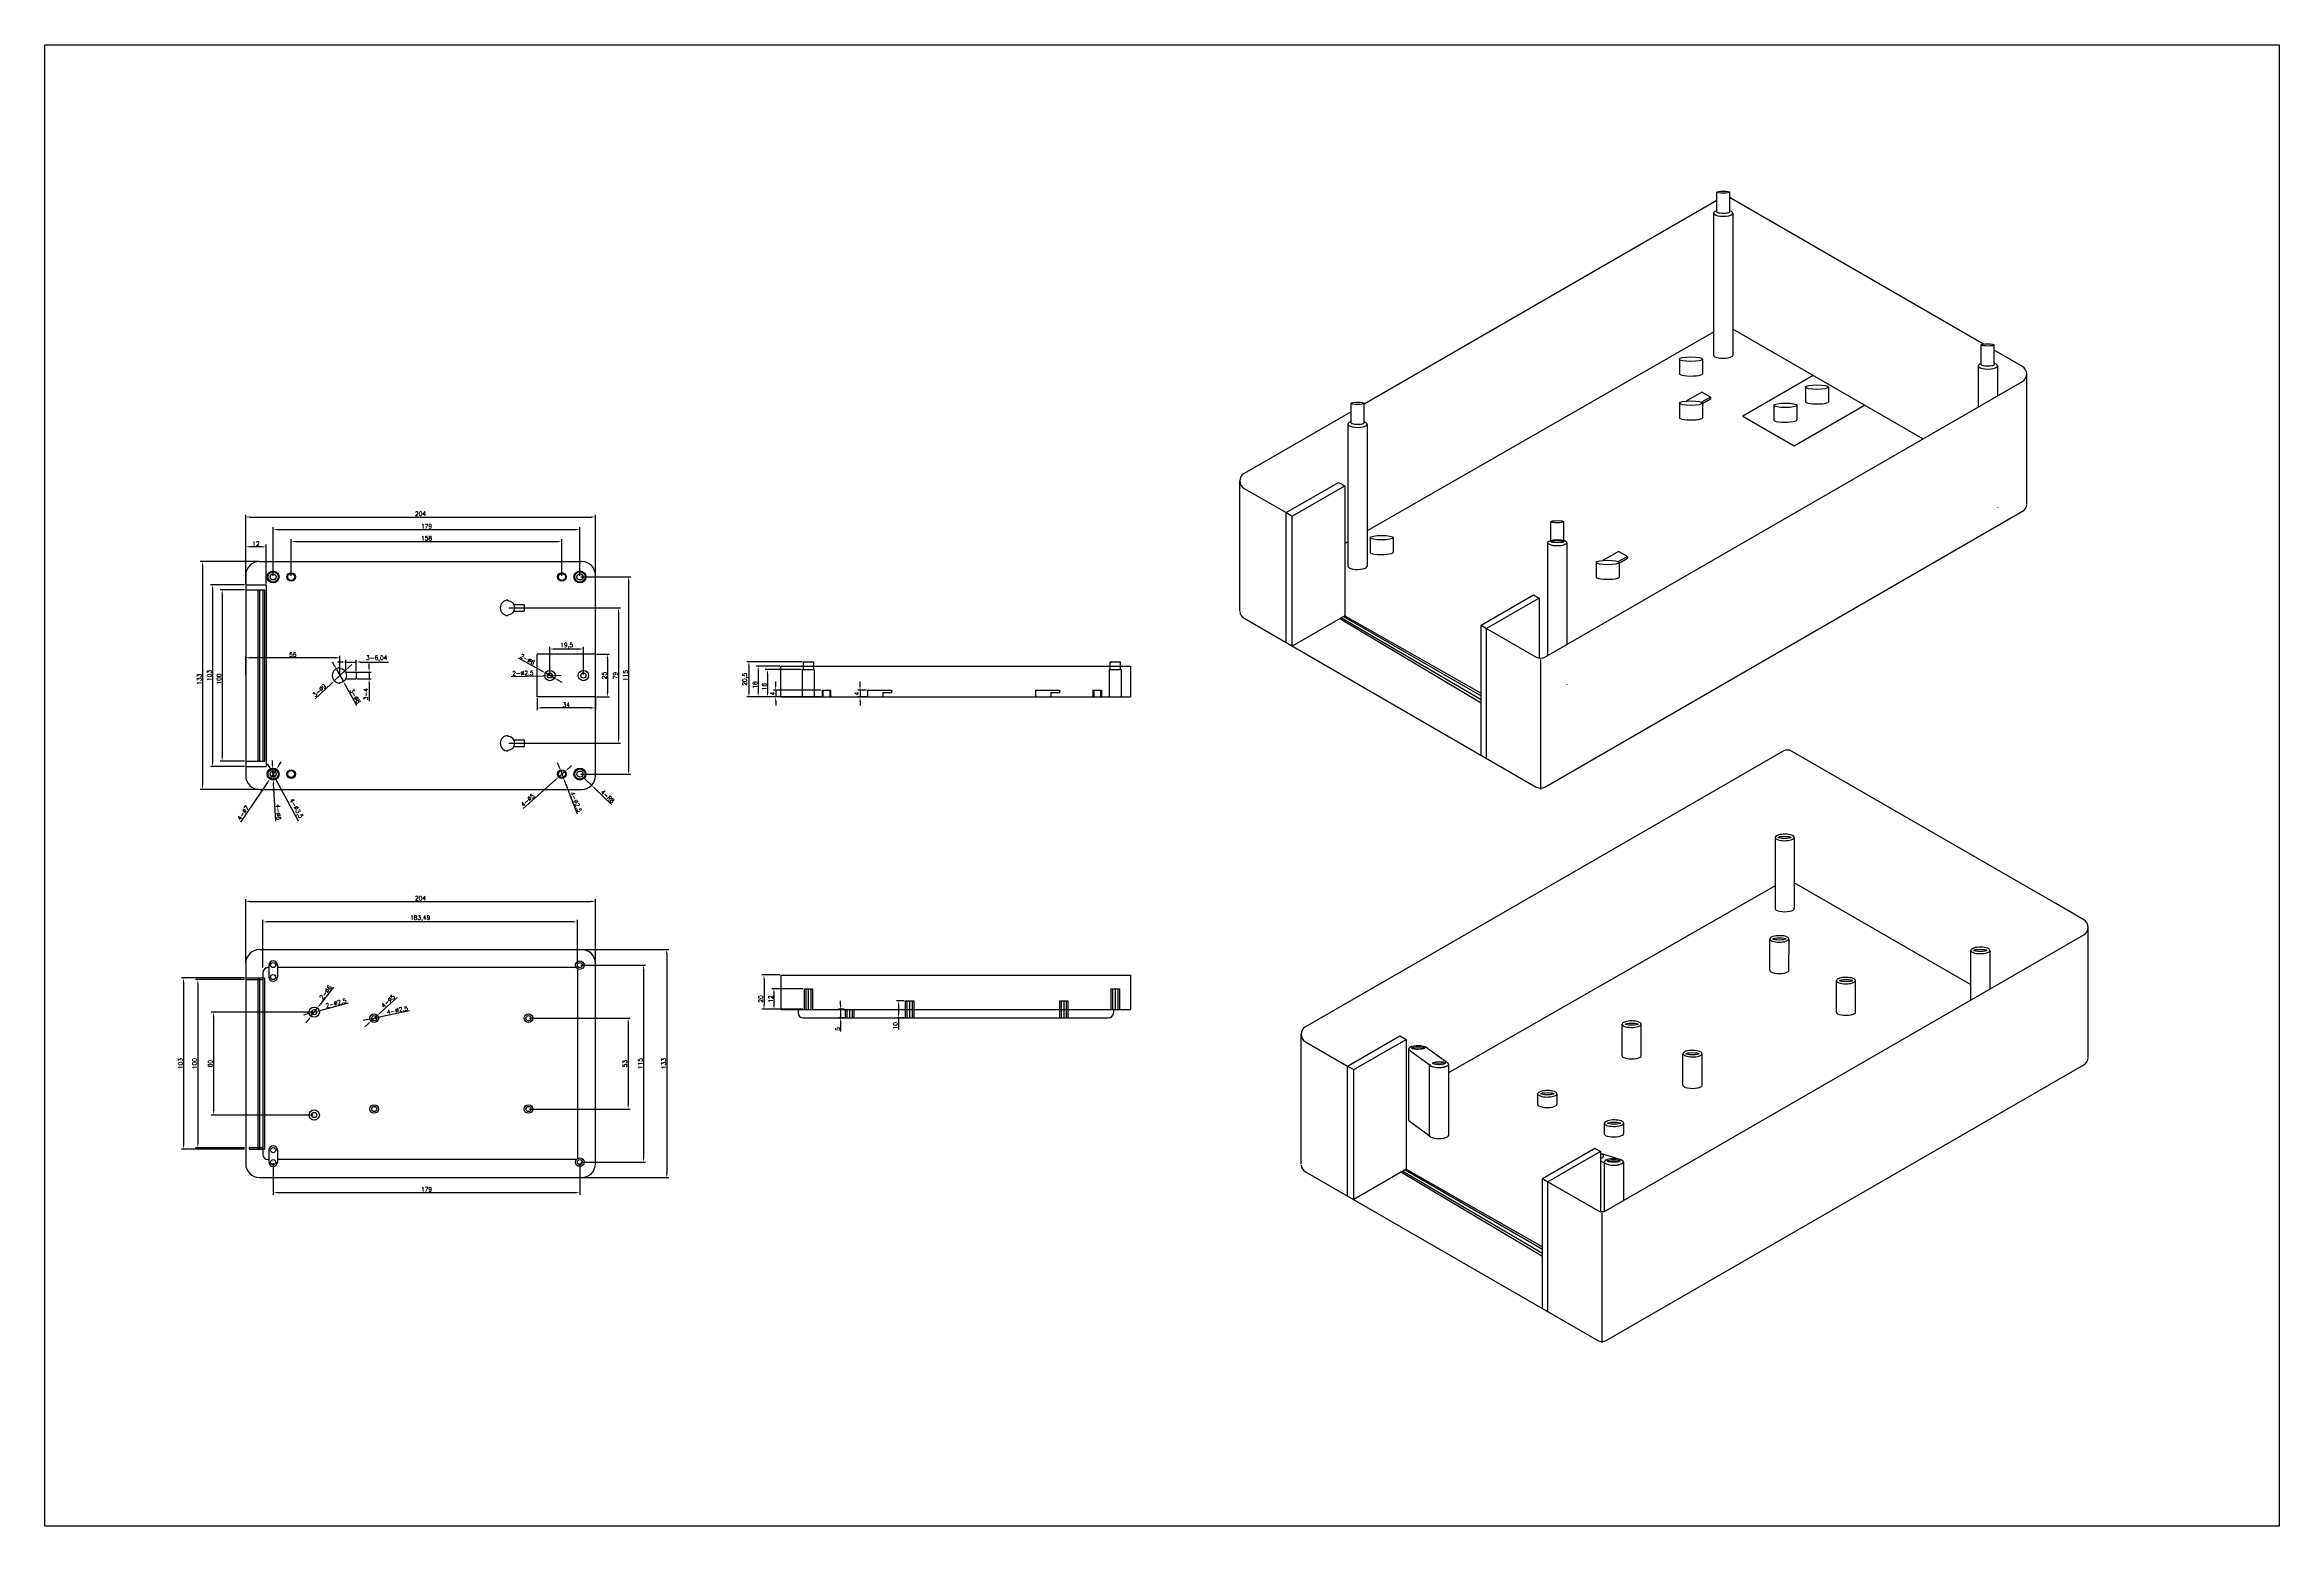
# Model space of a CAD drawing. Header units: millimetres. Extents: x 1521 to 2824, y 741 to 1606.
import ezdxf

# ---------------------------------------------------------------- set-up
doc = ezdxf.new("R2010")
doc.units = ezdxf.units.MM
doc.styles.get("Standard").update_dxf_attribs({"font": 'txt', "bigfont": 'gbcbig.shx'})
doc.dimstyles.new('ISO-25', dxfattribs={"dimtxt": 2.5, "dimasz": 2.5, "dimexe": 1.25, "dimexo": 0.625, "dimtad": 1, "dimtxsty": 'Standard', "dimcen": 2.5, "dimadec": 0, "dimazin": 0, "dimtfac": 1, "dimtmove": 0, "dimatfit": 3, "dimfxl": 1, "dimarcsym": 0})

# ---------------------------------------------------------------- blocks, each defined once
blk = doc.blocks.new('*D1')
at = {"color": 0, "lineweight": -2}
for p, q in [((1645.2, 1304.2), (1611.3, 1304.2)), ((1612.6, 1301.7), (1612.6, 1173.7)), ((1645.2, 1171.2), (1611.3, 1171.2))]:
    blk.add_line(p, q, dxfattribs=at)
at = {"color": 0}
for points in [[(1612.2, 1301.7), (1613, 1301.7), (1612.6, 1304.2)], [(1612.2, 1173.7), (1613, 1173.7), (1612.6, 1171.2)]]:
    blk.add_solid(points, dxfattribs=at)
at = {"layer": 'Defpoints', "color": 0}
for p in [(1645.8, 1304.2), (1612.6, 1171.2), (1645.8, 1171.2)]:
    blk.add_point(p, dxfattribs=at)
at = {"color": 0, "insert": (1610.7, 1235.5), "char_height": 2.5, "attachment_point": 5, "rotation": 90}
blk.add_mtext('133', dxfattribs=at)
blk = doc.blocks.new('*D2')
at = {"color": 0, "lineweight": -2}
for p, q in [((1637.8, 1296.8), (1637.8, 1331.5)), ((1640.3, 1330.2), (1839.3, 1330.2)), ((1841.8, 1296.8), (1841.8, 1331.5))]:
    blk.add_line(p, q, dxfattribs=at)
at = {"color": 0}
for points in [[(1640.3, 1330.6), (1640.3, 1329.8), (1637.8, 1330.2)], [(1839.3, 1330.6), (1839.3, 1329.8), (1841.8, 1330.2)]]:
    blk.add_solid(points, dxfattribs=at)
at = {"layer": 'Defpoints', "color": 0}
for p in [(1841.8, 1330.2), (1637.8, 1296.2), (1841.8, 1296.2)]:
    blk.add_point(p, dxfattribs=at)
at = {"color": 0, "insert": (1739.8, 1332.1), "char_height": 2.5, "attachment_point": 5}
blk.add_mtext('204', dxfattribs=at)
blk = doc.blocks.new('*D3')
at = {"color": 0, "lineweight": -2}
for p, q in [((1653.8, 1295.8), (1653.8, 1324.2)), ((1656.3, 1322.9), (1830.3, 1322.9)), ((1832.8, 1295.8), (1832.8, 1324.2))]:
    blk.add_line(p, q, dxfattribs=at)
at = {"color": 0}
for points in [[(1656.3, 1323.3), (1656.3, 1322.5), (1653.8, 1322.9)], [(1830.3, 1323.3), (1830.3, 1322.5), (1832.8, 1322.9)]]:
    blk.add_solid(points, dxfattribs=at)
at = {"layer": 'Defpoints', "color": 0}
for p in [(1832.8, 1322.9), (1653.8, 1295.2), (1832.8, 1295.2)]:
    blk.add_point(p, dxfattribs=at)
at = {"color": 0, "insert": (1743.3, 1324.8), "char_height": 2.5, "attachment_point": 5}
blk.add_mtext('179', dxfattribs=at)
blk = doc.blocks.new('*D4')
at = {"color": 0, "lineweight": -2}
for p, q in [((1664.3, 1295.8), (1664.3, 1317.2)), ((1822.3, 1295.8), (1822.3, 1317.2)), ((1666.8, 1315.9), (1819.8, 1315.9))]:
    blk.add_line(p, q, dxfattribs=at)
at = {"color": 0}
for points in [[(1666.8, 1316.3), (1666.8, 1315.5), (1664.3, 1315.9)], [(1819.8, 1316.3), (1819.8, 1315.5), (1822.3, 1315.9)]]:
    blk.add_solid(points, dxfattribs=at)
at = {"layer": 'Defpoints', "color": 0}
for p in [(1822.3, 1315.9), (1664.3, 1295.2), (1822.3, 1295.2)]:
    blk.add_point(p, dxfattribs=at)
at = {"color": 0, "insert": (1743.3, 1317.8), "char_height": 2.5, "attachment_point": 5}
blk.add_mtext('158', dxfattribs=at)
blk = doc.blocks.new('*D5')
at = {"color": 0, "lineweight": -2}
for p, q in [((1791.4, 1277.2), (1856.5, 1277.2)), ((1855.3, 1274.7), (1855.3, 1200.7)), ((1791.4, 1198.2), (1856.5, 1198.2))]:
    blk.add_line(p, q, dxfattribs=at)
at = {"color": 0}
for points in [[(1854.9, 1274.7), (1855.7, 1274.7), (1855.3, 1277.2)], [(1854.9, 1200.7), (1855.7, 1200.7), (1855.3, 1198.2)]]:
    blk.add_solid(points, dxfattribs=at)
at = {"layer": 'Defpoints', "color": 0}
for p in [(1790.8, 1277.2), (1790.8, 1198.2), (1855.3, 1198.2)]:
    blk.add_point(p, dxfattribs=at)
at = {"color": 0, "insert": (1853.4, 1237.7), "char_height": 2.5, "attachment_point": 5, "rotation": 90}
blk.add_mtext('79', dxfattribs=at)
blk = doc.blocks.new('*D6')
at = {"color": 0, "lineweight": -2}
for p, q in [((1842.4, 1250.2), (1850.1, 1250.2)), ((1848.8, 1247.7), (1848.8, 1227.7)), ((1842.4, 1225.2), (1850.1, 1225.2))]:
    blk.add_line(p, q, dxfattribs=at)
at = {"color": 0}
for points in [[(1848.4, 1247.7), (1849.2, 1247.7), (1848.8, 1250.2)], [(1848.4, 1227.7), (1849.2, 1227.7), (1848.8, 1225.2)]]:
    blk.add_solid(points, dxfattribs=at)
at = {"layer": 'Defpoints', "color": 0}
for p in [(1841.8, 1250.2), (1841.8, 1225.2), (1848.8, 1225.2)]:
    blk.add_point(p, dxfattribs=at)
at = {"color": 0, "insert": (1847, 1237.7), "char_height": 2.5, "attachment_point": 5, "rotation": 90}
blk.add_mtext('25', dxfattribs=at)
blk = doc.blocks.new('*D7')
at = {"color": 0, "lineweight": -2}
for p, q in [((1833.4, 1295.2), (1862.5, 1295.2)), ((1861.2, 1292.7), (1861.2, 1182.7)), ((1833.4, 1180.2), (1862.5, 1180.2))]:
    blk.add_line(p, q, dxfattribs=at)
at = {"color": 0}
for points in [[(1860.8, 1292.7), (1861.7, 1292.7), (1861.2, 1295.2)], [(1860.8, 1182.7), (1861.7, 1182.7), (1861.2, 1180.2)]]:
    blk.add_solid(points, dxfattribs=at)
at = {"layer": 'Defpoints', "color": 0}
for p in [(1832.8, 1295.2), (1832.8, 1180.2), (1861.2, 1180.2)]:
    blk.add_point(p, dxfattribs=at)
at = {"color": 0, "insert": (1859.4, 1237.7), "char_height": 2.5, "attachment_point": 5, "rotation": 90}
blk.add_mtext('115', dxfattribs=at)
blk = doc.blocks.new('*D8')
at = {"color": 0, "lineweight": -2}
for p, q in [((1657.2, 1185.2), (1658.5, 1187.3)), ((1635, 1152.2), (1650.5, 1175.2)), ((1655.8, 1183.1), (1651.9, 1177.3))]:
    blk.add_line(p, q, dxfattribs=at)
at = {"color": 0}
for points in [[(1650.1, 1175.5), (1650.8, 1175), (1651.9, 1177.3)], [(1656.8, 1185.4), (1657.5, 1185), (1655.8, 1183.1)]]:
    blk.add_solid(points, dxfattribs=at)
at = {"layer": 'Defpoints', "color": 0}
for p in [(1651.9, 1177.3), (1655.8, 1183.1)]:
    blk.add_point(p, dxfattribs=at)
at = {"color": 0, "insert": (1636.3, 1157.6), "char_height": 2.5, "attachment_point": 5, "rotation": 56.09}
blk.add_mtext('4-∅7', dxfattribs=at)
blk = doc.blocks.new('*D9')
at = {"color": 0, "lineweight": -2}
for p, q in [((1653.5, 1185.7), (1653.4, 1188.2)), ((1653.6, 1183.2), (1654, 1177.2)), ((1655.3, 1152.8), (1654.1, 1174.7))]:
    blk.add_line(p, q, dxfattribs=at)
at = {"color": 0}
for points in [[(1653.9, 1185.7), (1653.1, 1185.7), (1653.6, 1183.2)], [(1654.5, 1174.7), (1653.7, 1174.7), (1654, 1177.2)]]:
    blk.add_solid(points, dxfattribs=at)
at = {"layer": 'Defpoints', "color": 0}
for p in [(1653.6, 1183.2), (1654, 1177.2)]:
    blk.add_point(p, dxfattribs=at)
at = {"color": 0, "insert": (1656.9, 1158.1), "char_height": 2.5, "attachment_point": 5, "rotation": 273.183}
blk.add_mtext('4-∅6', dxfattribs=at)
blk = doc.blocks.new('*D11')
at = {"color": 0, "lineweight": -2}
for p, q in [((1651.8, 1184), (1650.6, 1186.2)), ((1653, 1181.8), (1654.6, 1178.7)), ((1668.6, 1152.8), (1655.8, 1176.5))]:
    blk.add_line(p, q, dxfattribs=at)
at = {"color": 0}
for points in [[(1652.1, 1184.2), (1651.4, 1183.8), (1653, 1181.8)], [(1656.2, 1176.7), (1655.5, 1176.3), (1654.6, 1178.7)]]:
    blk.add_solid(points, dxfattribs=at)
at = {"layer": 'Defpoints', "color": 0}
for p in [(1653, 1181.8), (1654.6, 1178.7)]:
    blk.add_point(p, dxfattribs=at)
at = {"color": 0, "insert": (1667.1, 1160.1), "char_height": 2.5, "attachment_point": 5, "rotation": 298.4605}
blk.add_mtext('4-∅3,5', dxfattribs=at)
blk = doc.blocks.new('*D12')
at = {"color": 0, "lineweight": -2}
for p, q in [((1799.6, 1160.2), (1818.6, 1176.9)), ((1824.2, 1181.9), (1820.4, 1178.6)), ((1826.1, 1183.5), (1827.9, 1185.2))]:
    blk.add_line(p, q, dxfattribs=at)
at = {"color": 0}
for points in [[(1818.3, 1177.2), (1818.8, 1176.6), (1820.4, 1178.6)], [(1825.8, 1183.8), (1826.3, 1183.2), (1824.2, 1181.9)]]:
    blk.add_solid(points, dxfattribs=at)
at = {"layer": 'Defpoints', "color": 0}
for p in [(1820.4, 1178.6), (1824.2, 1181.9)]:
    blk.add_point(p, dxfattribs=at)
at = {"color": 0, "insert": (1802.3, 1165), "char_height": 2.5, "attachment_point": 5, "rotation": 41.4818}
blk.add_mtext('4-∅5', dxfattribs=at)
blk = doc.blocks.new('*D13')
at = {"color": 0, "lineweight": -2}
for p, q in [((1820.7, 1184.4), (1819.8, 1186.7)), ((1821.6, 1182.1), (1823, 1178.4)), ((1831.3, 1156.9), (1823.9, 1176))]:
    blk.add_line(p, q, dxfattribs=at)
at = {"color": 0}
for points in [[(1821.1, 1184.6), (1820.3, 1184.3), (1821.6, 1182.1)], [(1824.3, 1176.2), (1823.5, 1175.9), (1823, 1178.4)]]:
    blk.add_solid(points, dxfattribs=at)
at = {"layer": 'Defpoints', "color": 0}
for p in [(1821.6, 1182.1), (1823, 1178.4)]:
    blk.add_point(p, dxfattribs=at)
at = {"color": 0, "insert": (1830.6, 1164), "char_height": 2.5, "attachment_point": 5, "rotation": 291.0626}
blk.add_mtext('4-%%C2.5', dxfattribs=at)
blk = doc.blocks.new('*D14')
at = {"color": 0, "lineweight": -2}
for p, q in [((1796.7, 1248.1), (1810.5, 1240.4)), ((1817.9, 1236.2), (1812.7, 1239.2)), ((1820.1, 1235), (1822.3, 1233.8))]:
    blk.add_line(p, q, dxfattribs=at)
at = {"color": 0}
for points in [[(1810.7, 1240.8), (1810.3, 1240), (1812.7, 1239.2)], [(1820.3, 1235.4), (1819.9, 1234.7), (1817.9, 1236.2)]]:
    blk.add_solid(points, dxfattribs=at)
at = {"layer": 'Defpoints', "color": 0}
for p in [(1812.7, 1239.2), (1817.9, 1236.2)]:
    blk.add_point(p, dxfattribs=at)
at = {"color": 0, "insert": (1802.2, 1247.2), "char_height": 2.5, "attachment_point": 5, "rotation": 330.7244}
blk.add_mtext('2-∅6', dxfattribs=at)
blk = doc.blocks.new('*D15')
at = {"color": 0, "lineweight": -2}
for p, q in [((1792.7, 1237.1), (1811.3, 1237.6)), ((1816.8, 1237.8), (1813.8, 1237.7)), ((1819.3, 1237.8), (1821.8, 1237.9))]:
    blk.add_line(p, q, dxfattribs=at)
at = {"color": 0}
for points in [[(1811.3, 1238), (1811.3, 1237.2), (1813.8, 1237.7)], [(1819.3, 1238.2), (1819.3, 1237.4), (1816.8, 1237.8)]]:
    blk.add_solid(points, dxfattribs=at)
at = {"layer": 'Defpoints', "color": 0}
for p in [(1813.8, 1237.7), (1816.8, 1237.8)]:
    blk.add_point(p, dxfattribs=at)
at = {"color": 0, "insert": (1799.5, 1239.1), "char_height": 2.5, "attachment_point": 5, "rotation": 1.6396}
blk.add_mtext('2-%%C2.5', dxfattribs=at)
blk = doc.blocks.new('*D16')
at = {"color": 0, "lineweight": -2}
for p, q in [((1807.8, 1224.6), (1807.8, 1217.5)), ((1839.3, 1218.8), (1810.3, 1218.8)), ((1841.8, 1224.6), (1841.8, 1217.5))]:
    blk.add_line(p, q, dxfattribs=at)
at = {"color": 0}
for points in [[(1810.3, 1219.2), (1810.3, 1218.4), (1807.8, 1218.8)], [(1839.3, 1219.2), (1839.3, 1218.4), (1841.8, 1218.8)]]:
    blk.add_solid(points, dxfattribs=at)
at = {"layer": 'Defpoints', "color": 0}
for p in [(1807.8, 1225.2), (1807.8, 1218.8), (1841.8, 1225.2)]:
    blk.add_point(p, dxfattribs=at)
at = {"color": 0, "insert": (1824.8, 1220.7), "char_height": 2.5, "attachment_point": 5}
blk.add_mtext('34', dxfattribs=at)
blk = doc.blocks.new('*D17')
at = {"color": 0, "lineweight": -2}
for p, q in [((1815.3, 1238.3), (1815.3, 1254.4)), ((1817.8, 1253.2), (1832.3, 1253.2)), ((1834.8, 1238.3), (1834.8, 1254.4))]:
    blk.add_line(p, q, dxfattribs=at)
at = {"color": 0}
for points in [[(1817.8, 1253.6), (1817.8, 1252.7), (1815.3, 1253.2)], [(1832.3, 1253.6), (1832.3, 1252.7), (1834.8, 1253.2)]]:
    blk.add_solid(points, dxfattribs=at)
at = {"layer": 'Defpoints', "color": 0}
for p in [(1834.8, 1253.2), (1815.3, 1237.7), (1834.8, 1237.7)]:
    blk.add_point(p, dxfattribs=at)
at = {"color": 0, "insert": (1825.1, 1255.2), "char_height": 2.5, "attachment_point": 5}
blk.add_mtext('19,5', dxfattribs=at)
blk = doc.blocks.new('*D19')
at = {"color": 0, "lineweight": -2}
for p, q in [((1637.2, 1287.7), (1622.9, 1287.7)), ((1624.1, 1285.2), (1624.1, 1190.2)), ((1637.2, 1187.7), (1622.9, 1187.7))]:
    blk.add_line(p, q, dxfattribs=at)
at = {"color": 0}
for points in [[(1623.7, 1285.2), (1624.5, 1285.2), (1624.1, 1287.7)], [(1623.7, 1190.2), (1624.5, 1190.2), (1624.1, 1187.7)]]:
    blk.add_solid(points, dxfattribs=at)
at = {"layer": 'Defpoints', "color": 0}
for p in [(1637.8, 1287.7), (1624.1, 1187.7), (1637.8, 1187.7)]:
    blk.add_point(p, dxfattribs=at)
at = {"color": 0, "insert": (1622.2, 1235.7), "char_height": 2.5, "attachment_point": 5, "rotation": 90}
blk.add_mtext('100', dxfattribs=at)
blk = doc.blocks.new('*D20')
at = {"color": 0, "lineweight": -2}
for p, q in [((1637.8, 1291.3), (1637.8, 1314.1)), ((1647.3, 1312.8), (1640.3, 1312.8)), ((1649.8, 1291.3), (1649.8, 1314.1))]:
    blk.add_line(p, q, dxfattribs=at)
at = {"color": 0}
for points in [[(1640.3, 1313.2), (1640.3, 1312.4), (1637.8, 1312.8)], [(1647.3, 1313.2), (1647.3, 1312.4), (1649.8, 1312.8)]]:
    blk.add_solid(points, dxfattribs=at)
at = {"layer": 'Defpoints', "color": 0}
for p in [(1637.8, 1312.8), (1637.8, 1290.7), (1649.8, 1290.7)]:
    blk.add_point(p, dxfattribs=at)
at = {"color": 0, "insert": (1643.8, 1314.7), "char_height": 2.5, "attachment_point": 5}
blk.add_mtext('12', dxfattribs=at)
blk = doc.blocks.new('*D21')
at = {"color": 0, "lineweight": -2}
for p, q in [((1637.8, 1238.3), (1637.8, 1249.3)), ((1690.3, 1248.1), (1640.3, 1248.1)), ((1692.8, 1238.3), (1692.8, 1249.3))]:
    blk.add_line(p, q, dxfattribs=at)
at = {"color": 0}
for points in [[(1640.3, 1248.5), (1640.3, 1247.6), (1637.8, 1248.1)], [(1690.3, 1248.5), (1690.3, 1247.6), (1692.8, 1248.1)]]:
    blk.add_solid(points, dxfattribs=at)
at = {"layer": 'Defpoints', "color": 0}
for p in [(1637.8, 1248.1), (1637.8, 1237.7), (1692.8, 1237.7)]:
    blk.add_point(p, dxfattribs=at)
at = {"color": 0, "insert": (1665.3, 1249.9), "char_height": 2.5, "attachment_point": 5}
blk.add_mtext('55', dxfattribs=at)
blk = doc.blocks.new('*D22')
at = {"color": 0, "lineweight": -2}
for p, q in [((1696.1, 1240.8), (1689.5, 1234.6)), ((1697.9, 1242.5), (1699.7, 1244.2)), ((1678.3, 1224.1), (1687.7, 1232.9))]:
    blk.add_line(p, q, dxfattribs=at)
at = {"color": 0}
for points in [[(1697.6, 1242.8), (1698.2, 1242.2), (1696.1, 1240.8)], [(1687.4, 1233.2), (1688, 1232.6), (1689.5, 1234.6)]]:
    blk.add_solid(points, dxfattribs=at)
at = {"layer": 'Defpoints', "color": 0}
for p in [(1696.1, 1240.8), (1689.5, 1234.6)]:
    blk.add_point(p, dxfattribs=at)
at = {"color": 0, "insert": (1680.8, 1229), "char_height": 2.5, "attachment_point": 5, "rotation": 43.3003}
blk.add_mtext('3-∅9', dxfattribs=at)
blk = doc.blocks.new('*D23')
at = {"color": 0, "lineweight": -2}
for p, q in [((1689.6, 1243.4), (1688.4, 1245.6)), ((1690.8, 1241.2), (1694.8, 1234.2)), ((1702.6, 1220.3), (1696, 1232))]:
    blk.add_line(p, q, dxfattribs=at)
at = {"color": 0}
for points in [[(1690, 1243.6), (1689.3, 1243.2), (1690.8, 1241.2)], [(1696.3, 1232.3), (1695.6, 1231.8), (1694.8, 1234.2)]]:
    blk.add_solid(points, dxfattribs=at)
at = {"layer": 'Defpoints', "color": 0}
for p in [(1690.8, 1241.2), (1694.8, 1234.2)]:
    blk.add_point(p, dxfattribs=at)
at = {"color": 0, "insert": (1701.7, 1225.7), "char_height": 2.5, "attachment_point": 5, "rotation": 299.2766}
blk.add_mtext('3-∅8', dxfattribs=at)
blk = doc.blocks.new('*D24')
at = {"color": 0, "lineweight": -2}
for p, q in [((1833.8, 1179.2), (1839.6, 1173.7)), ((1851.4, 1162.3), (1841.4, 1171.9))]:
    blk.add_line(p, q, dxfattribs=at)
at = {"color": 0}
blk.add_solid([(1841.7, 1172.2), (1841.1, 1171.6), (1839.6, 1173.7)], dxfattribs=at)
at = {"layer": 'Defpoints', "color": 0}
for p in [(1833.8, 1179.2), (1839.6, 1173.7)]:
    blk.add_point(p, dxfattribs=at)
at = {"color": 0, "insert": (1849, 1167.2), "char_height": 2.5, "attachment_point": 5, "rotation": 316.1045}
blk.add_mtext('4-R8', dxfattribs=at)
blk = doc.blocks.new('*D27')
at = {"color": 0, "lineweight": -2}
for p, q in [((1693.8, 1245.6), (1691.3, 1245.6)), ((1696.3, 1240.3), (1696.3, 1246.9)), ((1696.3, 1245.6), (1702.3, 1245.6)), ((1702.3, 1240.3), (1702.3, 1246.9)), ((1704.8, 1245.6), (1721.1, 1245.6))]:
    blk.add_line(p, q, dxfattribs=at)
at = {"color": 0}
for points in [[(1693.8, 1246), (1693.8, 1245.2), (1696.3, 1245.6)], [(1704.8, 1246), (1704.8, 1245.2), (1702.3, 1245.6)]]:
    blk.add_solid(points, dxfattribs=at)
at = {"layer": 'Defpoints', "color": 0}
for p in [(1696.3, 1245.6), (1696.3, 1239.7), (1702.3, 1239.7)]:
    blk.add_point(p, dxfattribs=at)
at = {"color": 0, "insert": (1714.2, 1247.7), "char_height": 2.5, "attachment_point": 5}
blk.add_mtext('3-6,04', dxfattribs=at)
blk = doc.blocks.new('*D28')
at = {"color": 0, "lineweight": -2}
for p, q in [((1702.9, 1239.7), (1711, 1239.7)), ((1709.8, 1242.2), (1709.8, 1244.7)), ((1709.8, 1239.7), (1709.8, 1235.7)), ((1702.9, 1235.7), (1711, 1235.7)), ((1709.8, 1233.2), (1709.8, 1222.8))]:
    blk.add_line(p, q, dxfattribs=at)
at = {"color": 0}
for points in [[(1709.4, 1242.2), (1710.2, 1242.2), (1709.8, 1239.7)], [(1709.4, 1233.2), (1710.2, 1233.2), (1709.8, 1235.7)]]:
    blk.add_solid(points, dxfattribs=at)
at = {"layer": 'Defpoints', "color": 0}
for p in [(1702.3, 1239.7), (1702.3, 1235.7), (1709.8, 1235.7)]:
    blk.add_point(p, dxfattribs=at)
at = {"color": 0, "insert": (1707.9, 1226.8), "char_height": 2.5, "attachment_point": 5, "rotation": 90}
blk.add_mtext('3-4', dxfattribs=at)
blk = doc.blocks.new('*D29')
at = {"color": 0, "lineweight": -2}
for p, q in [((1949.4, 1243.2), (1935.6, 1243.2)), ((1936.8, 1240.7), (1936.8, 1227.7)), ((1949.4, 1225.2), (1935.6, 1225.2))]:
    blk.add_line(p, q, dxfattribs=at)
at = {"color": 0}
for points in [[(1936.4, 1240.7), (1937.2, 1240.7), (1936.8, 1243.2)], [(1936.4, 1227.7), (1937.2, 1227.7), (1936.8, 1225.2)]]:
    blk.add_solid(points, dxfattribs=at)
at = {"layer": 'Defpoints', "color": 0}
for p in [(1950, 1243.2), (1936.8, 1225.2), (1950, 1225.2)]:
    blk.add_point(p, dxfattribs=at)
at = {"color": 0, "insert": (1934.9, 1232.2), "char_height": 2.5, "attachment_point": 5, "rotation": 90}
blk.add_mtext('18', dxfattribs=at)
blk = doc.blocks.new('*D30')
at = {"color": 0, "lineweight": -2}
for p, q in [((1961.9, 1241.2), (1940.9, 1241.2)), ((1942.2, 1238.7), (1942.2, 1227.7)), ((1961.9, 1225.2), (1940.9, 1225.2))]:
    blk.add_line(p, q, dxfattribs=at)
at = {"color": 0}
for points in [[(1941.8, 1238.7), (1942.6, 1238.7), (1942.2, 1241.2)], [(1941.8, 1227.7), (1942.6, 1227.7), (1942.2, 1225.2)]]:
    blk.add_solid(points, dxfattribs=at)
at = {"layer": 'Defpoints', "color": 0}
for p in [(1962.5, 1241.2), (1942.2, 1225.2), (1962.5, 1225.2)]:
    blk.add_point(p, dxfattribs=at)
at = {"color": 0, "insert": (1940.3, 1231.2), "char_height": 2.5, "attachment_point": 5, "rotation": 90}
blk.add_mtext('16', dxfattribs=at)
blk = doc.blocks.new('*D31')
at = {"color": 0, "lineweight": -2}
for p, q in [((1973.4, 1229.2), (1945.7, 1229.2)), ((1947, 1231.7), (1947, 1234.2)), ((1947, 1229.2), (1947, 1225.2)), ((1973.4, 1225.2), (1945.7, 1225.2)), ((1947, 1222.7), (1947, 1220.2))]:
    blk.add_line(p, q, dxfattribs=at)
at = {"color": 0}
for points in [[(1946.6, 1231.7), (1947.4, 1231.7), (1947, 1229.2)], [(1946.6, 1222.7), (1947.4, 1222.7), (1947, 1225.2)]]:
    blk.add_solid(points, dxfattribs=at)
at = {"layer": 'Defpoints', "color": 0}
for p in [(1974, 1229.2), (1947, 1225.2), (1974, 1225.2)]:
    blk.add_point(p, dxfattribs=at)
at = {"color": 0, "insert": (1945.1, 1227.2), "char_height": 2.5, "attachment_point": 5, "rotation": 90}
blk.add_mtext('4', dxfattribs=at)
blk = doc.blocks.new('*D32')
at = {"color": 0, "lineweight": -2}
for p, q in [((1962.4, 1245.7), (1930.1, 1245.7)), ((1931.4, 1243.2), (1931.4, 1227.7)), ((1962.4, 1225.2), (1930.1, 1225.2))]:
    blk.add_line(p, q, dxfattribs=at)
at = {"color": 0}
for points in [[(1930.9, 1243.2), (1931.8, 1243.2), (1931.4, 1245.7)], [(1930.9, 1227.7), (1931.8, 1227.7), (1931.4, 1225.2)]]:
    blk.add_solid(points, dxfattribs=at)
at = {"layer": 'Defpoints', "color": 0}
for p in [(1963, 1245.7), (1931.4, 1225.2), (1963, 1225.2)]:
    blk.add_point(p, dxfattribs=at)
at = {"color": 0, "insert": (1929.3, 1235.5), "char_height": 2.5, "attachment_point": 5, "rotation": 90}
blk.add_mtext('20,5', dxfattribs=at)
blk = doc.blocks.new('*D33')
at = {"color": 0, "lineweight": -2}
for p, q in [((1999.9, 1229.2), (1994.9, 1229.2)), ((1996.2, 1231.7), (1996.2, 1234.2)), ((1996.2, 1229.2), (1996.2, 1225.2)), ((1999.9, 1225.2), (1994.9, 1225.2)), ((1996.2, 1222.7), (1996.2, 1220.2))]:
    blk.add_line(p, q, dxfattribs=at)
at = {"color": 0}
for points in [[(1995.8, 1231.7), (1996.6, 1231.7), (1996.2, 1229.2)], [(1995.8, 1222.7), (1996.6, 1222.7), (1996.2, 1225.2)]]:
    blk.add_solid(points, dxfattribs=at)
at = {"layer": 'Defpoints', "color": 0}
for p in [(2000.5, 1229.2), (1996.2, 1225.2), (2000.5, 1225.2)]:
    blk.add_point(p, dxfattribs=at)
at = {"color": 0, "insert": (1994.3, 1227.2), "char_height": 2.5, "attachment_point": 5, "rotation": 90}
blk.add_mtext('4', dxfattribs=at)
blk = doc.blocks.new('*D34')
at = {"color": 0, "lineweight": -2}
for p, q in [((1637.8, 1070.4), (1637.8, 1107.2)), ((1640.3, 1105.9), (1839.3, 1105.9)), ((1841.8, 1070.4), (1841.8, 1107.2))]:
    blk.add_line(p, q, dxfattribs=at)
at = {"color": 0}
for points in [[(1640.3, 1106.4), (1640.3, 1105.5), (1637.8, 1105.9)], [(1839.3, 1106.4), (1839.3, 1105.5), (1841.8, 1105.9)]]:
    blk.add_solid(points, dxfattribs=at)
at = {"layer": 'Defpoints', "color": 0}
for p in [(1841.8, 1105.9), (1637.8, 1069.8), (1841.8, 1069.8)]:
    blk.add_point(p, dxfattribs=at)
at = {"color": 0, "insert": (1739.8, 1107.8), "char_height": 2.5, "attachment_point": 5}
blk.add_mtext('204', dxfattribs=at)
blk = doc.blocks.new('*D35')
at = {"color": 0, "lineweight": -2}
for p, q in [((1647.8, 1067.4), (1647.8, 1095.2)), ((1831.3, 1067.4), (1831.3, 1095.2)), ((1828.8, 1094), (1650.3, 1094))]:
    blk.add_line(p, q, dxfattribs=at)
at = {"color": 0}
for points in [[(1650.3, 1094.4), (1650.3, 1093.6), (1647.8, 1094)], [(1828.8, 1094.4), (1828.8, 1093.6), (1831.3, 1094)]]:
    blk.add_solid(points, dxfattribs=at)
at = {"layer": 'Defpoints', "color": 0}
for p in [(1647.8, 1094), (1647.8, 1066.8), (1831.3, 1066.8)]:
    blk.add_point(p, dxfattribs=at)
at = {"color": 0, "insert": (1739.6, 1096.1), "char_height": 2.5, "attachment_point": 5}
blk.add_mtext('183,49', dxfattribs=at)
blk = doc.blocks.new('*D36')
at = {"color": 0, "lineweight": -2}
for p, q in [((1833.4, 1068.8), (1871.1, 1068.8)), ((1869.9, 1066.3), (1869.9, 956.3)), ((1833.4, 953.8), (1871.1, 953.8))]:
    blk.add_line(p, q, dxfattribs=at)
at = {"color": 0}
for points in [[(1869.5, 1066.3), (1870.3, 1066.3), (1869.9, 1068.8)], [(1869.5, 956.3), (1870.3, 956.3), (1869.9, 953.8)]]:
    blk.add_solid(points, dxfattribs=at)
at = {"layer": 'Defpoints', "color": 0}
for p in [(1832.8, 1068.8), (1832.8, 953.8), (1869.9, 953.8)]:
    blk.add_point(p, dxfattribs=at)
at = {"color": 0, "insert": (1868, 1011.3), "char_height": 2.5, "attachment_point": 5, "rotation": 90}
blk.add_mtext('115', dxfattribs=at)
blk = doc.blocks.new('*D37')
at = {"color": 0, "lineweight": -2}
for p, q in [((1803.4, 1037.8), (1862.1, 1037.8)), ((1860.9, 1035.3), (1860.9, 987.3)), ((1803.4, 984.8), (1862.1, 984.8))]:
    blk.add_line(p, q, dxfattribs=at)
at = {"color": 0}
for points in [[(1860.5, 1035.3), (1861.3, 1035.3), (1860.9, 1037.8)], [(1860.5, 987.3), (1861.3, 987.3), (1860.9, 984.8)]]:
    blk.add_solid(points, dxfattribs=at)
at = {"layer": 'Defpoints', "color": 0}
for p in [(1802.8, 1037.8), (1802.8, 984.8), (1860.9, 984.8)]:
    blk.add_point(p, dxfattribs=at)
at = {"color": 0, "insert": (1859, 1011.3), "char_height": 2.5, "attachment_point": 5, "rotation": 90}
blk.add_mtext('53', dxfattribs=at)
blk = doc.blocks.new('*D38')
at = {"color": 0, "lineweight": -2}
for p, q in [((1831.9, 1077.8), (1884.7, 1077.8)), ((1883.5, 1075.3), (1883.5, 947.3)), ((1831.9, 944.8), (1884.7, 944.8))]:
    blk.add_line(p, q, dxfattribs=at)
at = {"color": 0}
for points in [[(1883, 1075.3), (1883.9, 1075.3), (1883.5, 1077.8)], [(1883, 947.3), (1883.9, 947.3), (1883.5, 944.8)]]:
    blk.add_solid(points, dxfattribs=at)
at = {"layer": 'Defpoints', "color": 0}
for p in [(1831.3, 1077.8), (1831.3, 944.8), (1883.5, 944.8)]:
    blk.add_point(p, dxfattribs=at)
at = {"color": 0, "insert": (1881.6, 1011.3), "char_height": 2.5, "attachment_point": 5, "rotation": 90}
blk.add_mtext('133', dxfattribs=at)
blk = doc.blocks.new('*D39')
at = {"color": 0, "lineweight": -2}
for p, q in [((1653.8, 953.2), (1653.8, 934.7)), ((1832.8, 953.2), (1832.8, 934.7)), ((1830.3, 936), (1656.3, 936))]:
    blk.add_line(p, q, dxfattribs=at)
at = {"color": 0}
for points in [[(1656.3, 936.4), (1656.3, 935.6), (1653.8, 936)], [(1830.3, 936.4), (1830.3, 935.6), (1832.8, 936)]]:
    blk.add_solid(points, dxfattribs=at)
at = {"layer": 'Defpoints', "color": 0}
for p in [(1653.8, 953.8), (1832.8, 953.8), (1653.8, 936)]:
    blk.add_point(p, dxfattribs=at)
at = {"color": 0, "insert": (1743.3, 937.9), "char_height": 2.5, "attachment_point": 5}
blk.add_mtext('179', dxfattribs=at)
blk = doc.blocks.new('*D40')
at = {"color": 0, "lineweight": -2}
for p, q in [((1677.2, 1041.3), (1617.7, 1041.3)), ((1619, 1038.8), (1619, 983.8)), ((1677.2, 981.3), (1617.7, 981.3))]:
    blk.add_line(p, q, dxfattribs=at)
at = {"color": 0}
for points in [[(1618.6, 1038.8), (1619.4, 1038.8), (1619, 1041.3)], [(1618.6, 983.8), (1619.4, 983.8), (1619, 981.3)]]:
    blk.add_solid(points, dxfattribs=at)
at = {"layer": 'Defpoints', "color": 0}
for p in [(1677.8, 1041.3), (1619, 981.3), (1677.8, 981.3)]:
    blk.add_point(p, dxfattribs=at)
at = {"color": 0, "insert": (1617.1, 1011.3), "char_height": 2.5, "attachment_point": 5, "rotation": 90}
blk.add_mtext('60', dxfattribs=at)
blk = doc.blocks.new('*D43')
at = {"color": 0, "lineweight": -2}
for p, q in [((1637.2, 1290.7), (1617.2, 1290.7)), ((1618.5, 1288.2), (1618.5, 1187.2)), ((1637.2, 1184.7), (1617.2, 1184.7))]:
    blk.add_line(p, q, dxfattribs=at)
at = {"color": 0}
for points in [[(1618.1, 1288.2), (1618.9, 1288.2), (1618.5, 1290.7)], [(1618.1, 1187.2), (1618.9, 1187.2), (1618.5, 1184.7)]]:
    blk.add_solid(points, dxfattribs=at)
at = {"layer": 'Defpoints', "color": 0}
for p in [(1637.8, 1290.7), (1618.5, 1184.7), (1637.8, 1184.7)]:
    blk.add_point(p, dxfattribs=at)
at = {"color": 0, "insert": (1616.6, 1237.7), "char_height": 2.5, "attachment_point": 5, "rotation": 90}
blk.add_mtext('103', dxfattribs=at)
blk = doc.blocks.new('*D44')
at = {"color": 0, "lineweight": -2}
for p, q in [((1637.2, 1060.3), (1608.6, 1060.3)), ((1609.9, 1057.8), (1609.9, 964.7)), ((1637.2, 962.2), (1608.6, 962.2))]:
    blk.add_line(p, q, dxfattribs=at)
at = {"color": 0}
for points in [[(1609.5, 1057.8), (1610.3, 1057.8), (1609.9, 1060.3)], [(1609.5, 964.7), (1610.3, 964.7), (1609.9, 962.2)]]:
    blk.add_solid(points, dxfattribs=at)
at = {"layer": 'Defpoints', "color": 0}
for p in [(1637.8, 1060.3), (1609.9, 962.2), (1637.8, 962.2)]:
    blk.add_point(p, dxfattribs=at)
at = {"color": 0, "insert": (1608, 1011.3), "char_height": 2.5, "attachment_point": 5, "rotation": 90}
blk.add_mtext('100', dxfattribs=at)
blk = doc.blocks.new('*D45')
at = {"color": 0, "lineweight": -2}
for p, q in [((1637.2, 1061.3), (1600.3, 1061.3)), ((1601.5, 1058.8), (1601.5, 963.8)), ((1637.2, 961.3), (1600.3, 961.3))]:
    blk.add_line(p, q, dxfattribs=at)
at = {"color": 0}
for points in [[(1601.1, 1058.8), (1601.9, 1058.8), (1601.5, 1061.3)], [(1601.1, 963.8), (1601.9, 963.8), (1601.5, 961.3)]]:
    blk.add_solid(points, dxfattribs=at)
at = {"layer": 'Defpoints', "color": 0}
for p in [(1637.8, 1061.3), (1601.5, 961.3), (1637.8, 961.3)]:
    blk.add_point(p, dxfattribs=at)
at = {"color": 0, "insert": (1599.7, 1011.3), "char_height": 2.5, "attachment_point": 5, "rotation": 90}
blk.add_mtext('103', dxfattribs=at)
blk = doc.blocks.new('*D46')
at = {"color": 0, "lineweight": -2}
for p, q in [((1726.1, 1049.9), (1716.5, 1041.2)), ((1709.1, 1034.4), (1707.3, 1032.8)), ((1711, 1036.1), (1714.7, 1039.5))]:
    blk.add_line(p, q, dxfattribs=at)
at = {"color": 0}
for points in [[(1708.8, 1034.8), (1709.4, 1034.1), (1711, 1036.1)], [(1716.2, 1041.5), (1716.8, 1040.9), (1714.7, 1039.5)]]:
    blk.add_solid(points, dxfattribs=at)
at = {"layer": 'Defpoints', "color": 0}
for p in [(1711, 1036.1), (1714.7, 1039.5)]:
    blk.add_point(p, dxfattribs=at)
at = {"color": 0, "insert": (1720.9, 1047.7), "char_height": 2.5, "attachment_point": 5, "rotation": 42.2604}
blk.add_mtext('4-∅5', dxfattribs=at)
blk = doc.blocks.new('*D47')
at = {"color": 0, "lineweight": -2}
for p, q in [((1708.9, 1037), (1706.4, 1036.5)), ((1711.3, 1037.5), (1714.3, 1038.1)), ((1733.4, 1042.1), (1716.7, 1038.6))]:
    blk.add_line(p, q, dxfattribs=at)
at = {"color": 0}
for points in [[(1708.8, 1037.4), (1709, 1036.6), (1711.3, 1037.5)], [(1716.6, 1039), (1716.8, 1038.2), (1714.3, 1038.1)]]:
    blk.add_solid(points, dxfattribs=at)
at = {"layer": 'Defpoints', "color": 0}
for p in [(1711.3, 1037.5), (1714.3, 1038.1)]:
    blk.add_point(p, dxfattribs=at)
at = {"color": 0, "insert": (1726.3, 1042.5), "char_height": 2.5, "attachment_point": 5, "rotation": 11.648}
blk.add_mtext('4-%%C2.5', dxfattribs=at)
blk = doc.blocks.new('*D49')
at = {"color": 0, "lineweight": -2}
for p, q in [((1676, 1038.9), (1679.6, 1043.7)), ((1689, 1055.9), (1681.2, 1045.7)), ((1674.4, 1036.9), (1672.9, 1035))]:
    blk.add_line(p, q, dxfattribs=at)
at = {"color": 0}
for points in [[(1680.8, 1045.9), (1681.5, 1045.4), (1679.6, 1043.7)], [(1674.1, 1037.2), (1674.8, 1036.7), (1676, 1038.9)]]:
    blk.add_solid(points, dxfattribs=at)
at = {"layer": 'Defpoints', "color": 0}
for p in [(1679.6, 1043.7), (1676, 1038.9)]:
    blk.add_point(p, dxfattribs=at)
at = {"color": 0, "insert": (1684.4, 1052.9), "char_height": 2.5, "attachment_point": 5, "rotation": 52.4133}
blk.add_mtext('2-∅6', dxfattribs=at)
blk = doc.blocks.new('*D50')
at = {"color": 0, "lineweight": -2}
for p, q in [((1697.6, 1046.6), (1681.7, 1042.3)), ((1673.9, 1040.3), (1671.5, 1039.6)), ((1676.4, 1040.9), (1679.3, 1041.7))]:
    blk.add_line(p, q, dxfattribs=at)
at = {"color": 0}
for points in [[(1673.8, 1040.7), (1674, 1039.9), (1676.4, 1040.9)], [(1681.6, 1042.7), (1681.8, 1041.9), (1679.3, 1041.7)]]:
    blk.add_solid(points, dxfattribs=at)
at = {"layer": 'Defpoints', "color": 0}
for p in [(1676.4, 1040.9), (1679.3, 1041.7)]:
    blk.add_point(p, dxfattribs=at)
at = {"color": 0, "insert": (1690.5, 1046.6), "char_height": 2.5, "attachment_point": 5, "rotation": 15.0091}
blk.add_mtext('2-%%C2.5', dxfattribs=at)
blk = doc.blocks.new('*D51')
at = {"color": 0, "lineweight": -2}
for p, q in [((1949.4, 1063), (1939, 1063)), ((1940.2, 1060.5), (1940.2, 1045.5)), ((1949.4, 1043), (1939, 1043))]:
    blk.add_line(p, q, dxfattribs=at)
at = {"color": 0}
for points in [[(1939.8, 1060.5), (1940.6, 1060.5), (1940.2, 1063)], [(1939.8, 1045.5), (1940.6, 1045.5), (1940.2, 1043)]]:
    blk.add_solid(points, dxfattribs=at)
at = {"layer": 'Defpoints', "color": 0}
for p in [(1950, 1063), (1940.2, 1043), (1950, 1043)]:
    blk.add_point(p, dxfattribs=at)
at = {"color": 0, "insert": (1938.3, 1049), "char_height": 2.5, "attachment_point": 5, "rotation": 90}
blk.add_mtext('20', dxfattribs=at)
blk = doc.blocks.new('*D52')
at = {"color": 0, "lineweight": -2}
for p, q in [((1962.9, 1055), (1944.7, 1055)), ((1962.9, 1043), (1944.7, 1043)), ((1946, 1052.5), (1946, 1045.5))]:
    blk.add_line(p, q, dxfattribs=at)
at = {"color": 0}
for points in [[(1945.5, 1052.5), (1946.4, 1052.5), (1946, 1055)], [(1945.5, 1045.5), (1946.4, 1045.5), (1946, 1043)]]:
    blk.add_solid(points, dxfattribs=at)
at = {"layer": 'Defpoints', "color": 0}
for p in [(1946, 1043), (1963.5, 1055), (1963.5, 1043)]:
    blk.add_point(p, dxfattribs=at)
at = {"color": 0, "insert": (1944.1, 1049), "char_height": 2.5, "attachment_point": 5, "rotation": 90}
blk.add_mtext('12', dxfattribs=at)
blk = doc.blocks.new('*D53')
at = {"color": 0, "lineweight": -2}
for p, q in [((1986.9, 1043), (1983.7, 1043)), ((1984.9, 1045.5), (1984.9, 1048)), ((1984.9, 1043), (1984.9, 1038)), ((1986.9, 1038), (1983.7, 1038)), ((1984.9, 1035.5), (1984.9, 1030))]:
    blk.add_line(p, q, dxfattribs=at)
at = {"color": 0}
for points in [[(1984.5, 1045.5), (1985.4, 1045.5), (1984.9, 1043)], [(1984.5, 1035.5), (1985.4, 1035.5), (1984.9, 1038)]]:
    blk.add_solid(points, dxfattribs=at)
at = {"layer": 'Defpoints', "color": 0}
for p in [(1987.5, 1043), (1984.9, 1038), (1987.5, 1038)]:
    blk.add_point(p, dxfattribs=at)
at = {"color": 0, "insert": (1983.1, 1031.5), "char_height": 2.5, "attachment_point": 5, "rotation": 90}
blk.add_mtext('5', dxfattribs=at)
blk = doc.blocks.new('*D54')
at = {"color": 0, "lineweight": -2}
for p, q in [((2021.9, 1048), (2017.5, 1048)), ((2018.7, 1045.5), (2018.7, 1040.5)), ((2021.9, 1038), (2017.5, 1038)), ((2018.7, 1038), (2018.7, 1031.3))]:
    blk.add_line(p, q, dxfattribs=at)
at = {"color": 0}
for points in [[(2018.3, 1045.5), (2019.1, 1045.5), (2018.7, 1048)], [(2018.3, 1040.5), (2019.1, 1040.5), (2018.7, 1038)]]:
    blk.add_solid(points, dxfattribs=at)
at = {"layer": 'Defpoints', "color": 0}
for p in [(2022.5, 1048), (2018.7, 1038), (2022.5, 1038)]:
    blk.add_point(p, dxfattribs=at)
at = {"color": 0, "insert": (2016.8, 1033.4), "char_height": 2.5, "attachment_point": 5, "rotation": 90}
blk.add_mtext('10', dxfattribs=at)

msp = doc.modelspace()

# ---------------------------------------------------------------- linework, layer by layer
for p, q in [((2496.012, 1514.801), (2290.254, 1396.007)), ((2496.012, 1508.168), (2496.012, 1519.711)), ((2503.592, 1508.243), (2503.592, 1519.636)), ((2651.629, 1431.113), (2503.844, 1516.436)), ((2494.187, 1507.465), (2494.187, 1424.707)), ((2505.437, 1507.422), (2505.437, 1424.579)), ((2494.187, 1437.967), (2292.098, 1322.107)), ((2616.218, 1375.758), (2505.437, 1439.717)), ((2474.203, 1422.093), (2474.203, 1413.949)), ((2487.698, 1422.292), (2487.698, 1413.75)), ((2650.329, 1419.073), (2650.329, 1430.616)), ((2657.91, 1419.148), (2657.91, 1430.541)), ((2674.363, 1417.987), (2657.91, 1427.487)), ((2395.732, 1248.46), (2674.363, 1409.327)), ((2552.292, 1412.666), (2511.213, 1388.949)), ((2648.505, 1418.37), (2648.505, 1394.398)), ((2659.754, 1418.327), (2659.754, 1400.893)), ((2676.863, 1337.858), (2676.863, 1413.657)), ((2282.673, 1384.997), (2282.673, 1396.54)), ((2290.254, 1385.072), (2290.254, 1396.465)), ((2474.203, 1396.453), (2474.203, 1388.309)), ((2487.316, 1403.122), (2478.106, 1397.839)), ((2492.419, 1400.176), (2487.18, 1397.151)), ((2492.419, 1400.176), (2487.316, 1403.122)), ((2492.419, 1398.872), (2487.698, 1396.147)), ((2487.698, 1396.652), (2487.698, 1388.11)), ((2492.419, 1400.176), (2492.419, 1398.872)), ((2529.322, 1395.15), (2529.322, 1387.006)), ((2541.091, 1371.699), (2582.17, 1395.416)), ((2542.817, 1395.349), (2542.817, 1386.807)), ((2547.728, 1405.776), (2547.728, 1397.633)), ((2561.223, 1405.975), (2561.223, 1397.434)), ((2282.673, 1391.63), (2220.214, 1355.569)), ((2280.849, 1384.294), (2280.849, 1301.536)), ((2292.098, 1384.251), (2292.098, 1301.408)), ((2511.213, 1388.949), (2541.091, 1371.699)), ((2217.714, 1275.439), (2217.714, 1351.239)), ((2220.214, 1346.909), (2244.754, 1332.74)), ((2244.754, 1332.74), (2275.374, 1350.418)), ((2248.386, 1330.643), (2279.005, 1348.322)), ((2275.374, 1350.418), (2279.005, 1348.322)), ((2279.005, 1348.322), (2279.005, 1272.522)), ((2244.754, 1256.941), (2244.754, 1332.74)), ((2244.754, 1332.74), (2248.386, 1330.643)), ((2248.386, 1254.844), (2248.386, 1330.643)), ((2395.732, 1172.66), (2674.363, 1333.528)), ((2659.754, 1335.655), (2659.754, 1335.484)), ((2293.786, 1317.93), (2293.786, 1309.786)), ((2307.281, 1318.129), (2307.281, 1309.587)), ((2399.155, 1315.861), (2399.155, 1327.404)), ((2406.736, 1315.936), (2406.736, 1327.329)), ((1645.804, 1304.217), (1833.804, 1304.217)), ((2280.849, 1315.658), (2279.005, 1314.601)), ((2397.331, 1315.158), (2397.331, 1249.383)), ((2408.58, 1315.115), (2408.58, 1255.878)), ((2438.762, 1310.153), (2429.552, 1304.87)), ((2443.865, 1307.207), (2438.626, 1304.182)), ((2443.865, 1305.903), (2438.626, 1302.878)), ((2443.865, 1307.207), (2438.762, 1310.153)), ((2439.144, 1303.683), (2439.144, 1295.141)), ((2443.865, 1307.207), (2443.865, 1305.903)), ((1637.804, 1296.217), (1637.804, 1287.717)), ((1637.804, 1290.717), (1649.804, 1290.717)), ((1649.804, 1290.717), (1649.804, 1184.717)), ((1841.804, 1179.217), (1841.804, 1296.217)), ((2425.649, 1303.484), (2425.649, 1295.34)), ((1637.804, 1287.717), (1647.804, 1287.717)), ((1637.804, 1287.717), (1637.804, 1187.717)), ((1644.804, 1287.717), (1644.804, 1187.717)), ((1645.804, 1287.717), (1645.804, 1187.717)), ((1647.804, 1287.717), (1647.804, 1187.717)), ((1647.804, 1287.717), (1648.804, 1287.717)), ((1648.804, 1287.717), (1648.804, 1187.717)), ((1790.804, 1281.217), (1790.804, 1281.717)), ((1790.804, 1281.717), (1790.804, 1281.217)), ((1794.269, 1279.217), (1800.304, 1279.217)), ((1800.304, 1279.217), (1800.304, 1275.217)), ((2358.518, 1267.059), (2389.138, 1284.737)), ((2392.353, 1282.88), (2361.733, 1265.202)), ((2389.138, 1284.737), (2392.353, 1282.88)), ((2392.353, 1282.88), (2392.353, 1247.868)), ((1790.804, 1273.217), (1790.804, 1272.717)), ((1794.269, 1275.217), (1800.304, 1275.217)), ((2220.214, 1271.109), (2390.732, 1172.66)), ((2279.005, 1272.522), (2248.386, 1254.844)), ((2276.194, 1270.899), (2358.518, 1221.77)), ((2277.135, 1271.442), (2358.518, 1223.663)), ((2278.335, 1272.135), (2358.518, 1225.842)), ((2279.005, 1272.522), (2358.518, 1227.352)), ((2358.518, 1191.259), (2358.518, 1267.059)), ((2358.518, 1267.059), (2361.733, 1265.202)), ((2361.716, 1189.413), (2361.733, 1265.202)), ((2361.733, 1265.202), (2390.732, 1248.46)), ((1692.804, 1241.717), (1692.804, 1242.217)), ((1692.804, 1242.217), (1692.804, 1241.717)), ((1696.269, 1239.717), (1702.304, 1239.717)), ((1702.304, 1239.717), (1702.304, 1235.717)), ((1841.804, 1250.217), (1807.804, 1250.217)), ((1807.804, 1225.217), (1807.804, 1250.217)), ((1950.03, 1225.217), (1950.03, 1243.217)), ((1950.03, 1243.217), (2154.03, 1243.217)), ((1962.53, 1241.217), (1969.53, 1241.217)), ((1962.53, 1241.217), (1962.53, 1225.217)), ((1963.03, 1245.717), (1969.03, 1245.717)), ((1963.03, 1245.717), (1963.03, 1241.217)), ((1969.03, 1245.717), (1969.03, 1241.217)), ((1969.53, 1241.217), (1969.53, 1225.217)), ((2141.53, 1241.217), (2148.53, 1241.217)), ((2141.53, 1241.217), (2141.53, 1225.217)), ((2142.03, 1245.717), (2148.03, 1245.717)), ((2142.03, 1245.717), (2142.03, 1241.217)), ((2148.03, 1245.717), (2148.03, 1241.217)), ((2148.53, 1241.217), (2148.53, 1225.217)), ((2154.03, 1243.217), (2154.03, 1225.217)), ((2393.232, 1247.016), (2393.232, 1171.217)), ((1692.804, 1233.717), (1692.804, 1233.217)), ((1696.269, 1235.717), (1702.304, 1235.717)), ((1974.03, 1229.217), (1974.53, 1229.217)), ((1974.03, 1229.217), (1974.03, 1225.217)), ((1974.03, 1229.217), (1979.03, 1229.217)), ((1974.53, 1229.217), (1974.53, 1225.217)), ((1978.53, 1229.217), (1978.53, 1225.217)), ((1979.03, 1229.217), (1979.03, 1225.217)), ((2000.53, 1229.217), (2014.53, 1229.217)), ((2000.53, 1229.217), (2000.53, 1225.217)), ((2009.53, 1227.717), (2009.53, 1225.217)), ((2009.53, 1227.717), (2014.53, 1227.717)), ((2014.53, 1229.217), (2014.53, 1227.717)), ((2098.53, 1229.217), (2112.53, 1229.217)), ((2098.53, 1229.217), (2098.53, 1225.217)), ((2107.53, 1227.717), (2112.53, 1227.717)), ((2107.53, 1227.717), (2107.53, 1225.217)), ((2112.53, 1229.217), (2112.53, 1227.717)), ((2132.03, 1229.217), (2132.53, 1229.217)), ((2132.03, 1229.217), (2132.03, 1225.217)), ((2132.03, 1229.217), (2137.03, 1229.217)), ((2132.53, 1229.217), (2132.53, 1225.217)), ((2136.53, 1229.217), (2136.53, 1225.217)), ((2137.03, 1229.217), (2137.03, 1225.217)), ((2408.58, 1232.443), (2408.58, 1232.272)), ((1841.804, 1225.217), (1807.804, 1225.217)), ((1950.03, 1225.217), (2154.03, 1225.217)), ((1790.804, 1202.217), (1790.804, 1202.717)), ((1790.804, 1202.717), (1790.804, 1202.217)), ((1794.269, 1200.217), (1800.304, 1200.217)), ((1800.304, 1200.217), (1800.304, 1196.217)), ((1637.804, 1187.717), (1647.804, 1187.717)), ((1637.804, 1187.717), (1637.804, 1179.217)), ((1647.804, 1187.717), (1648.804, 1187.717)), ((1790.804, 1194.217), (1790.804, 1193.717)), ((1794.269, 1196.217), (1800.304, 1196.217)), ((2534.663, 1193.578), (2318.492, 1068.772)), ((2693.729, 1104.629), (2539.663, 1193.578)), ((1637.804, 1184.717), (1649.804, 1184.717)), ((1645.804, 1171.217), (1833.804, 1171.217)), ((2530.007, 1143.228), (2530.007, 1101.849)), ((2541.256, 1143.142), (2541.256, 1101.721)), ((2530.007, 1115.109), (2339.555, 1005.921)), ((2644.106, 1057.479), (2541.256, 1116.859)), ((2710.182, 1095.129), (2693.729, 1104.629)), ((2431.551, 925.602), (2710.182, 1086.469)), ((2526.906, 1065.739), (2526.906, 1084.038)), ((2538.155, 1065.782), (2538.162, 1084.061)), ((2712.682, 1015), (2712.682, 1090.799)), ((1637.804, 1069.805), (1637.804, 1060.305)), ((1645.804, 1077.805), (1833.804, 1077.805)), ((1841.804, 952.805), (1841.804, 1069.805)), ((1841.804, 952.805), (1841.804, 1069.805)), ((2644.106, 1077.353), (2644.106, 1048.321)), ((2655.356, 1077.267), (2655.356, 1054.815)), ((1637.804, 1061.305), (1647.804, 1061.305)), ((1637.804, 1060.305), (1647.804, 1060.305)), ((1637.804, 1060.305), (1637.804, 961.305)), ((1644.804, 1061.305), (1644.804, 961.305)), ((1645.804, 1061.305), (1645.804, 961.305)), ((1647.804, 1064.305), (1647.804, 1061.305)), ((1647.804, 1061.305), (1647.804, 961.305)), ((1647.804, 1061.305), (1648.804, 1061.305)), ((1648.804, 1061.305), (1648.804, 961.305)), ((1651.304, 1067.305), (1650.804, 1067.305)), ((1651.304, 1068.805), (1651.304, 1061.805)), ((1656.304, 1068.805), (1656.304, 1061.805)), ((1830.804, 1067.305), (1656.304, 1067.305)), ((1831.304, 1066.805), (1831.304, 955.805)), ((1950.03, 1062.953), (2154.03, 1062.953)), ((1950.03, 1062.953), (1950.03, 1042.953)), ((2154.03, 1062.953), (2154.03, 1042.953)), ((2318.492, 1068.772), (2256.033, 1032.711)), ((2565.786, 1041.406), (2565.786, 1059.705)), ((2577.036, 1041.449), (2577.042, 1059.728)), ((1950.03, 1042.953), (2154.03, 1042.953)), ((1960.03, 1042.953), (1960.03, 1040.953)), ((1963.53, 1054.953), (1963.53, 1042.953)), ((1963.53, 1054.953), (1968.53, 1054.953)), ((1964.53, 1054.953), (1964.53, 1042.953)), ((1966.03, 1054.953), (1966.03, 1042.953)), ((1967.53, 1054.953), (1967.53, 1042.953)), ((1968.53, 1054.953), (1968.53, 1042.953)), ((1987.53, 1042.953), (1987.53, 1037.953)), ((1988.53, 1042.953), (1988.53, 1037.953)), ((1990.03, 1042.953), (1990.03, 1037.953)), ((1991.53, 1042.953), (1991.53, 1037.953)), ((1992.53, 1042.953), (1992.53, 1037.953)), ((2022.53, 1047.953), (2022.53, 1037.953)), ((2022.53, 1047.953), (2027.53, 1047.953)), ((2023.53, 1047.953), (2023.53, 1037.953)), ((2025.03, 1047.953), (2025.03, 1037.953)), ((2026.53, 1047.953), (2026.53, 1037.953)), ((2027.53, 1047.953), (2027.53, 1037.953)), ((2112.53, 1047.953), (2112.53, 1037.953)), ((2112.53, 1047.953), (2117.53, 1047.953)), ((2113.53, 1047.953), (2113.53, 1037.953)), ((2115.03, 1047.953), (2115.03, 1037.953)), ((2116.53, 1047.953), (2116.53, 1037.953)), ((2117.53, 1047.953), (2117.53, 1037.953)), ((2142.53, 1054.953), (2142.53, 1042.953)), ((2142.53, 1054.953), (2147.53, 1054.953)), ((2143.53, 1054.953), (2143.53, 1042.953)), ((2144.03, 1042.953), (2144.03, 1040.953)), ((2145.03, 1054.953), (2145.03, 1042.953)), ((2146.53, 1054.953), (2146.53, 1042.953)), ((2147.53, 1054.953), (2147.53, 1042.953)), ((1963.03, 1037.953), (2141.03, 1037.953)), ((2440.736, 1015.989), (2440.736, 1034.288)), ((2451.986, 1016.032), (2451.993, 1034.311)), ((2253.533, 952.581), (2253.533, 1028.381)), ((2256.033, 1024.051), (2280.573, 1009.882)), ((2280.573, 1009.882), (2311.193, 1027.56)), ((2284.205, 1007.785), (2314.824, 1025.464)), ((2311.193, 1027.56), (2314.824, 1025.464)), ((2314.824, 1025.464), (2314.824, 949.664)), ((2316.199, 1019.786), (2316.199, 978.408)), ((2328.306, 1010.668), (2316.723, 1019.015)), ((2326.772, 1020.709), (2339.052, 1011.718)), ((2476.214, 998.756), (2476.214, 1017.055)), ((2487.463, 998.799), (2487.47, 1017.078)), ((2280.573, 934.083), (2280.573, 1009.882)), ((2280.573, 1009.882), (2284.205, 1007.785)), ((2284.205, 931.986), (2284.205, 1007.785)), ((2328.306, 1010.911), (2328.306, 969.533)), ((2339.555, 1010.826), (2339.555, 969.404)), ((2431.551, 849.802), (2710.182, 1010.67)), ((2391.5, 993.701), (2391.5, 987.563)), ((2402.756, 993.701), (2402.749, 987.605)), ((2328.805, 968.713), (2316.706, 977.581)), ((2430.415, 976.555), (2430.415, 970.417)), ((2441.672, 976.555), (2441.665, 970.459)), ((1637.804, 961.305), (1637.804, 952.805)), ((1639.804, 962.305), (1647.804, 962.305)), ((1639.804, 962.305), (1639.804, 961.305)), ((1639.804, 961.305), (1647.804, 961.305)), ((1647.804, 961.305), (1648.804, 961.305)), ((1647.804, 961.305), (1647.804, 958.305)), ((1651.304, 955.305), (1650.804, 955.305)), ((1651.304, 960.805), (1651.304, 953.805)), ((1656.304, 960.805), (1656.304, 953.805)), ((1830.804, 955.305), (1656.304, 955.305)), ((2394.337, 944.2), (2424.957, 961.879)), ((2428.172, 960.022), (2397.552, 942.344)), ((2424.957, 961.879), (2428.172, 960.022)), ((2428.172, 960.022), (2428.172, 925.01)), ((2439.704, 955.331), (2428.172, 958.801)), ((2431.631, 952.716), (2428.172, 954.627)), ((2430.299, 953.911), (2430.299, 925.09)), ((2441.548, 953.825), (2441.548, 931.373)), ((1645.804, 944.805), (1833.804, 944.805)), ((2256.033, 948.251), (2426.551, 849.802)), ((2314.824, 949.664), (2284.205, 931.986)), ((2312.013, 948.041), (2394.337, 898.912)), ((2312.954, 948.584), (2394.337, 900.805)), ((2314.154, 949.277), (2394.337, 902.984)), ((2314.824, 949.664), (2394.337, 904.494)), ((2394.337, 868.401), (2394.337, 944.2)), ((2394.337, 944.2), (2397.552, 942.344)), ((2397.535, 866.555), (2397.552, 942.344)), ((2397.552, 942.344), (2426.551, 925.602)), ((2429.051, 924.158), (2429.051, 848.359))]:
    msp.add_line(p, q)
msp.add_lwpolyline([(1520.545, 1605.754), (2824.199, 1605.754), (2824.199, 741.359), (1520.545, 741.359)], close=True)
for centre, radius in [((1653.804, 1295.217), 3.5), ((1653.804, 1295.217), 3), ((1653.804, 1295.217), 1.75), ((1664.304, 1295.217), 2.5), ((1664.304, 1295.217), 2), ((1822.304, 1295.217), 2.5), ((1822.304, 1295.217), 2), ((1832.804, 1295.217), 3.5), ((1832.804, 1295.217), 3), ((1832.804, 1295.217), 1.75), ((1815.304, 1237.717), 3), ((1815.304, 1237.717), 1.5), ((1834.804, 1237.717), 3), ((1834.804, 1237.717), 1.5), ((1653.804, 1180.217), 3.5), ((1653.804, 1180.217), 3), ((1653.804, 1180.217), 1.75), ((1664.304, 1180.217), 2.5), ((1664.304, 1180.217), 2), ((1822.304, 1180.217), 2.5), ((1822.304, 1180.217), 2), ((1832.804, 1180.217), 3.5), ((1832.804, 1180.217), 3), ((1832.804, 1180.217), 1.75), ((1653.804, 1068.805), 1.5), ((1832.804, 1068.805), 2.5), ((1832.804, 1068.805), 1.5), ((1653.804, 1061.805), 1.5), ((1677.804, 1041.305), 3), ((1677.804, 1041.305), 1.5), ((1712.804, 1037.805), 2.5), ((1712.804, 1037.805), 1.5), ((1802.804, 1037.805), 2.5), ((1802.804, 1037.805), 1.5), ((1677.804, 981.305), 3), ((1677.804, 981.305), 1.5), ((1712.804, 984.805), 2.5), ((1712.804, 984.805), 1.5), ((1802.804, 984.805), 2.5), ((1802.804, 984.805), 1.5), ((1653.804, 960.805), 1.5), ((1653.804, 953.805), 1.5), ((1653.804, 953.805), 1.5), ((1832.804, 953.805), 2.5), ((1832.804, 953.805), 1.5)]:
    msp.add_circle(centre, radius)
for centre, radius, start, end in [((2501.344, 1512.106), 5, 60, 63.282256), ((2671.863, 1413.657), 5, 300, 60), ((2222.714, 1351.239), 5, 120, 240), ((2671.863, 1337.858), 5, 300, 356.35809), ((1645.804, 1296.217), 8, 90, 180), ((1833.804, 1296.217), 8, 0, 90), ((1790.804, 1277.217), 4.5, 90, 270), ((1790.804, 1277.217), 4, 270, 90), ((2222.714, 1275.439), 5, 185.068172, 240), ((1692.804, 1237.717), 4.5, 90, 270), ((1692.804, 1237.717), 4, 270, 90), ((2393.232, 1252.79), 5, 240, 300), ((1790.804, 1198.217), 4.5, 90, 270), ((1790.804, 1198.217), 4, 270, 90), ((2537.163, 1189.248), 5, 60, 120), ((1645.804, 1179.217), 8, 180, 270), ((1833.804, 1179.217), 8, 270, 0), ((2393.232, 1176.99), 5, 240, 300), ((2707.682, 1090.799), 5, 300, 60), ((1645.804, 1069.805), 8, 90, 180), ((1653.804, 1068.805), 2.5, 0, 180), ((1833.804, 1069.805), 8, 0, 90), ((1650.804, 1064.305), 3, 90, 180), ((1653.804, 1061.805), 2.5, 180, 0), ((1963.03, 1040.953), 3, 180, 270), ((2141.03, 1040.953), 3, 270, 0), ((2258.533, 1028.381), 5, 120, 240), ((2707.682, 1015), 5, 300, 356.35809), ((1645.804, 952.805), 8, 180, 270), ((1650.804, 958.305), 3, 180, 270), ((1653.804, 960.805), 2.5, 0, 180), ((1653.804, 953.805), 2.5, 180, 0), ((1653.804, 953.805), 2.5, 180, 0), ((1833.804, 952.805), 8, 270, 0), ((2258.533, 952.581), 5, 185.068172, 240), ((2429.051, 929.932), 5, 240, 300), ((2429.051, 854.132), 5, 240, 300)]:
    msp.add_arc(centre, radius, start, end)
for centre, major_axis, ratio in [((2499.814, 1519.711), (3.803, 0), 0.17353547), ((2480.91, 1422.292), (6.787, 0), 0.19206785), ((2654.132, 1430.616), (3.803, 0), 0.17353547), ((2286.476, 1396.54), (3.803, 0), 0.17353547), ((2480.91, 1396.652), (6.787, 0), 0.19206785), ((2536.03, 1395.349), (6.787, 0), 0.19206785), ((2554.436, 1405.975), (6.787, 0), 0.19206785), ((2300.494, 1318.129), (6.787, 0), 0.19206785), ((2402.958, 1315.201), (5.628, 0), 0.33489732), ((2402.958, 1327.404), (3.803, 0), 0.17353547), ((2402.958, 1315.861), (3.803, 0), 0.17353547), ((2432.357, 1303.683), (6.787, 0), 0.19206785), ((2535.634, 1143.251), (3.803, 0), 0.17353547), ((2532.533, 1084.061), (3.803, 0), 0.17353547), ((2649.774, 1077.353), (3.803, 0), 0.17353547), ((2571.414, 1059.728), (3.803, 0), 0.17353547), ((2446.364, 1034.311), (3.803, 0), 0.17353547), ((2321.827, 1020.469), (3.803, 0), 0.17353547), ((2481.842, 1017.078), (3.803, 0), 0.17353547), ((2333.934, 1011.594), (3.803, 0), 0.17353547), ((2397.128, 993.701), (3.803, 0), 0.17353547), ((2436.043, 976.555), (3.803, 0), 0.17353547), ((2435.926, 954.594), (3.803, 0), 0.17353547)]:
    msp.add_ellipse(centre, major_axis=major_axis, ratio=ratio)
for centre, major_axis, ratio, start_param, end_param in [((2499.814, 1507.508), (5.628, 0), 0.33489732, 2.31263646, 7.11809604), ((2499.814, 1508.168), (3.803, 0), 0.17353547, 3.14159265, 6.39739595), ((2499.814, 1424.665), (5.628, 0), 0.33489732, 3.11883816, 6.32870019), ((2480.91, 1413.75), (6.787, 0), 0.19206785, 2.98837872, 6.28318531), ((2654.132, 1418.413), (5.628, 0), 0.33489732, 2.31263646, 7.11809604), ((2654.132, 1419.073), (3.803, 0), 0.17353547, 3.14159265, 6.39739595), ((2554.436, 1397.434), (6.787, 0), 0.19206785, 2.98837872, 6.28318531), ((2286.476, 1384.337), (5.628, 0), 0.33489732, 2.31263646, 7.11809604), ((2286.476, 1384.997), (3.803, 0), 0.17353547, 3.14159265, 6.39739595), ((2480.91, 1388.11), (6.787, 0), 0.19206785, 2.98837872, 6.28318531), ((2536.03, 1386.807), (6.787, 0), 0.19206785, 2.98837872, 6.28318531), ((2300.494, 1309.587), (6.787, 0), 0.19206785, 2.98837872, 6.28318531), ((2286.476, 1301.494), (5.628, 0), 0.33489732, 3.11883816, 6.32870019), ((2432.357, 1295.141), (6.787, 0), 0.19206785, 2.98837872, 6.28318531), ((2535.634, 1143.251), (-5.628, 0), 0.33489732, -0.8289562, 5.44827457), ((2535.633, 1101.807), (5.628, 0), 0.33489732, 3.11883816, 6.32870019), ((2532.533, 1084.061), (-5.628, 0), 0.33489732, -0.8289562, 5.44827457), ((2649.774, 1077.353), (-5.628, 0), 0.33489732, -0.8289562, 5.44827457), ((2532.532, 1065.696), (5.628, 0), 0.33489732, 3.11883816, 6.32870019), ((2571.414, 1059.728), (-5.628, 0), 0.33489732, -0.8289562, 5.44827457), ((2446.364, 1034.311), (-5.628, 0), 0.33489732, -0.8289562, 5.44827457), ((2571.413, 1041.363), (5.628, 0), 0.33489732, 3.11883816, 6.32870019), ((2321.827, 1019.809), (5.628, 0), 0.33489732, 2.31263646, 3.57664211), ((2321.827, 1019.809), (-5.628, 0), 0.33489732, -0.8289562, 0.43504945), ((2321.827, 1020.469), (3.803, 0), 0.17353547, 3.14159265, 6.39739595), ((2321.827, 1019.809), (-5.628, 0), 0.33489732, 3.31755062, 5.44827457), ((2321.827, 1019.809), (5.628, 0), 0.33489732, 6.45914328, 7.11809604), ((2321.827, 1020.469), (-5.628, 0), 0.33489732, 2.96563468, 3.01962802), ((2481.842, 1017.078), (-5.628, 0), 0.33489732, -0.8289562, 5.44827457), ((2333.934, 1010.934), (5.628, 0), 0.33489732, 3.15386861, 6.71218681), ((2333.934, 1010.934), (-5.628, 0), 0.33489732, 0.17486111, 3.57059416), ((2333.934, 1011.594), (3.803, 0), 0.17353547, 0.59745423, 6.39739595), ((2446.363, 1015.946), (5.628, 0), 0.33489732, 3.11883816, 6.32870019), ((2397.128, 993.701), (-5.628, 0), 0.33489732, -0.8289562, 5.44827457), ((2481.841, 998.713), (5.628, 0), 0.33489732, 3.11883816, 6.32870019), ((2321.826, 978.365), (5.628, 0), 0.33489732, 3.11883816, 3.57014131), ((2397.127, 987.52), (5.628, 0), 0.33489732, 3.11883816, 6.32870019), ((2436.043, 976.555), (-5.628, 0), 0.33489732, -0.8289562, 5.44827457), ((2333.933, 969.49), (5.628, 0), 0.33489732, 3.11883816, 6.32870019), ((2436.042, 970.374), (5.628, 0), 0.33489732, 3.11883816, 6.32870019), ((2424.33, 957.423), (5.628, 0), 0.33489732, 5.46383292, 7.11809604), ((2424.33, 957.423), (-5.628, 0), 0.33489732, 2.32224027, 3.96094504), ((2435.967, 953.934), (-5.628, 0), 0.33489732, -0.8289562, 5.44827457), ((2435.926, 953.934), (5.628, 0), 0.33489732, 2.31263646, 7.11809604), ((2435.926, 954.594), (3.803, 0), 0.17353547, 3.14159265, 6.39739595)]:
    msp.add_ellipse(centre, major_axis=major_axis, ratio=ratio, start_param=start_param, end_param=end_param)

# ---------------------------------------------------------------- dimensions: what is measured, and where the dimension line sits
for base, p1, p2, picture, middle in [((1841.804, 1330.201), (1637.804, 1296.217), (1841.804, 1296.217), '*D2', (1739.804, 1332.076)), ((1832.804, 1322.93), (1653.804, 1295.217), (1832.804, 1295.217), '*D3', (1743.304, 1324.805)), ((1822.304, 1315.911), (1664.304, 1295.217), (1822.304, 1295.217), '*D4', (1743.304, 1317.786)), ((1637.804, 1312.809), (1649.804, 1290.717), (1637.804, 1290.717), '*D20', (1643.804, 1314.684)), ((1637.804, 1248.059), (1692.804, 1237.717), (1637.804, 1237.717), '*D21', (1665.304, 1249.934)), ((1834.804, 1253.157), (1815.304, 1237.717), (1834.804, 1237.717), '*D17', (1825.054, 1255.24)), ((1807.804, 1218.78), (1841.804, 1225.217), (1807.804, 1225.217), '*D16', (1824.804, 1220.655)), ((1841.804, 1105.947), (1637.804, 1069.805), (1841.804, 1069.805), '*D34', (1739.804, 1107.822)), ((1647.816, 1093.978), (1831.304, 1066.805), (1647.816, 1066.805), '*D35', (1739.56, 1096.062)), ((1653.804, 935.985), (1832.804, 953.805), (1653.804, 953.805), '*D39', (1743.304, 937.86))]:
    dim = msp.add_linear_dim(base=base, p1=p1, p2=p2, dimstyle='ISO-25')
    dim.commit()
    dim.dimension.update_dxf_attribs({"geometry": picture, "text_midpoint": middle})
for base, p1, p2, picture, middle in [((1612.579, 1171.217), (1645.804, 1304.217), (1645.804, 1171.217), '*D1', (1612.579, 1235.485)), ((1624.12, 1187.717), (1637.804, 1287.717), (1637.804, 1187.717), '*D19', (1624.12, 1235.693)), ((1855.296, 1198.217), (1790.804, 1277.217), (1790.804, 1198.217), '*D5', (1855.296, 1237.717)), ((1848.831, 1225.217), (1841.804, 1250.217), (1841.804, 1225.217), '*D6', (1848.831, 1237.717)), ((1936.824, 1225.217), (1950.03, 1243.217), (1950.03, 1225.217), '*D29', (1936.824, 1232.233)), ((1942.187, 1225.217), (1962.53, 1241.217), (1962.53, 1225.217), '*D30', (1942.187, 1231.178)), ((1940.219, 1042.953), (1950.03, 1062.953), (1950.03, 1042.953), '*D51', (1940.219, 1048.953)), ((1945.955, 1042.953), (1963.53, 1054.953), (1963.53, 1042.953), '*D52', (1945.955, 1048.953)), ((1984.936, 1037.953), (1987.53, 1042.953), (1987.53, 1037.953), '*D53', (1984.936, 1031.495)), ((2018.716, 1037.953), (2022.53, 1047.953), (2022.53, 1037.953), '*D54', (2018.716, 1033.37))]:
    dim = msp.add_linear_dim(base=base, p1=p1, p2=p2, angle=90, dimstyle='ISO-25')
    dim.commit()
    dim.dimension.update_dxf_attribs({"geometry": picture, "text_midpoint": middle, "dimtype": 160})
for base, p1, p2, text, picture, middle in [((1618.489, 1184.717), (1637.804, 1290.717), (1637.804, 1184.717), '103', '*D43', (1616.614, 1237.717)), ((1709.786, 1235.717), (1702.304, 1239.717), (1702.304, 1235.717), '3-<>', '*D28', (1707.911, 1226.759)), ((1601.526, 961.305), (1637.804, 1061.305), (1637.804, 961.305), '103', '*D45', (1599.651, 1011.305)), ((1609.886, 962.235), (1637.804, 1060.305), (1637.804, 962.235), '100', '*D44', (1608.011, 1011.27))]:
    dim = msp.add_linear_dim(base=base, p1=p1, p2=p2, angle=90, text=text, dimstyle='ISO-25')
    dim.commit()
    dim.dimension.update_dxf_attribs({"geometry": picture, "text_midpoint": middle})
for base, p1, p2, picture, middle in [((1861.245, 1180.217), (1832.804, 1295.217), (1832.804, 1180.217), '*D7', (1859.37, 1237.717)), ((1931.365, 1225.217), (1963.03, 1245.717), (1963.03, 1225.217), '*D32', (1929.281, 1235.467)), ((1946.982, 1225.217), (1974.03, 1229.217), (1974.03, 1225.217), '*D31', (1945.107, 1227.217)), ((1996.186, 1225.217), (2000.53, 1229.217), (2000.53, 1225.217), '*D33', (1994.311, 1227.217)), ((1883.453, 944.805), (1831.304, 1077.805), (1831.304, 944.805), '*D38', (1881.578, 1011.305)), ((1869.896, 953.805), (1832.804, 1068.805), (1832.804, 953.805), '*D36', (1868.021, 1011.305)), ((1618.98, 981.305), (1677.804, 1041.305), (1677.804, 981.305), '*D40', (1617.105, 1011.305)), ((1860.888, 984.805), (1802.804, 1037.805), (1802.804, 984.805), '*D37', (1859.013, 1011.305))]:
    dim = msp.add_linear_dim(base=base, p1=p1, p2=p2, angle=90, dimstyle='ISO-25')
    dim.commit()
    dim.dimension.update_dxf_attribs({"geometry": picture, "text_midpoint": middle})
for p1, p2, text, picture, middle in [((1696.079, 1240.803), (1689.529, 1234.631), '3-<>', '*D22', (1680.814, 1228.994)), ((1675.975, 1038.927), (1679.634, 1043.682), '2-<>', '*D49', (1684.375, 1052.915)), ((1710.954, 1036.123), (1714.655, 1039.486), '4-<>', '*D46', (1720.949, 1047.739))]:
    dim = msp.add_diameter_dim_2p(p1=p1, p2=p2, text=text, dimstyle='ISO-25')
    dim.commit()
    dim.dimension.update_dxf_attribs({"geometry": picture, "text_midpoint": middle})
for p1, p2, text, picture, middle in [((1690.848, 1241.206), (1694.761, 1234.228), '3-<>', '*D23', (1700.036, 1224.819)), ((1816.804, 1237.76), (1813.805, 1237.674), '2-%%C2.5', '*D15', (1799.553, 1237.266)), ((1817.921, 1236.25), (1812.688, 1239.184), '2-<>', '*D14', (1801.239, 1245.602)), ((1655.757, 1183.122), (1651.852, 1177.312), '4-<>', '*D8', (1637.885, 1156.535)), ((1653.638, 1183.212), (1653.971, 1177.222), '4-<>', '*D9', (1655.038, 1158.038)), ((1821.586, 1182.083), (1823.023, 1178.351), '4-%%C2.5', '*D13', (1828.815, 1163.311)), ((1652.97, 1181.755), (1654.638, 1178.678), '4-<>', '*D11', (1665.269, 1159.067)), ((1824.177, 1181.873), (1820.432, 1178.561), '4-<>', '*D12', (1803.531, 1163.618)), ((1676.356, 1040.916), (1679.253, 1041.693), '2-%%C2.5', '*D50', (1690.957, 1044.831)), ((1711.335, 1037.502), (1714.274, 1038.108), '4-%%C2.5', '*D47', (1726.698, 1040.669))]:
    dim = msp.add_diameter_dim_2p(p1=p1, p2=p2, text=text, dimstyle='ISO-25')
    dim.commit()
    dim.dimension.update_dxf_attribs({"geometry": picture, "text_midpoint": middle, "dimtype": 163})
dim = msp.add_linear_dim(base=(1696.2686, 1245.6065), p1=(1702.3044, 1239.7169), p2=(1696.2686, 1239.7169), text='3-<>', dimstyle='ISO-25')
dim.commit()
dim.dimension.update_dxf_attribs({"geometry": '*D27', "text_midpoint": (1714.1794, 1245.6065), "dimtype": 160})
dim = msp.add_radius_dim(center=(1833.804, 1179.217), mpoint=(1839.569, 1173.67), text='4-<>', dimstyle='ISO-25')
dim.commit()
dim.dimension.update_dxf_attribs({"geometry": '*D24', "text_midpoint": (1847.684, 1165.862), "dimtype": 164})

doc.saveas('drawing.dxf')
